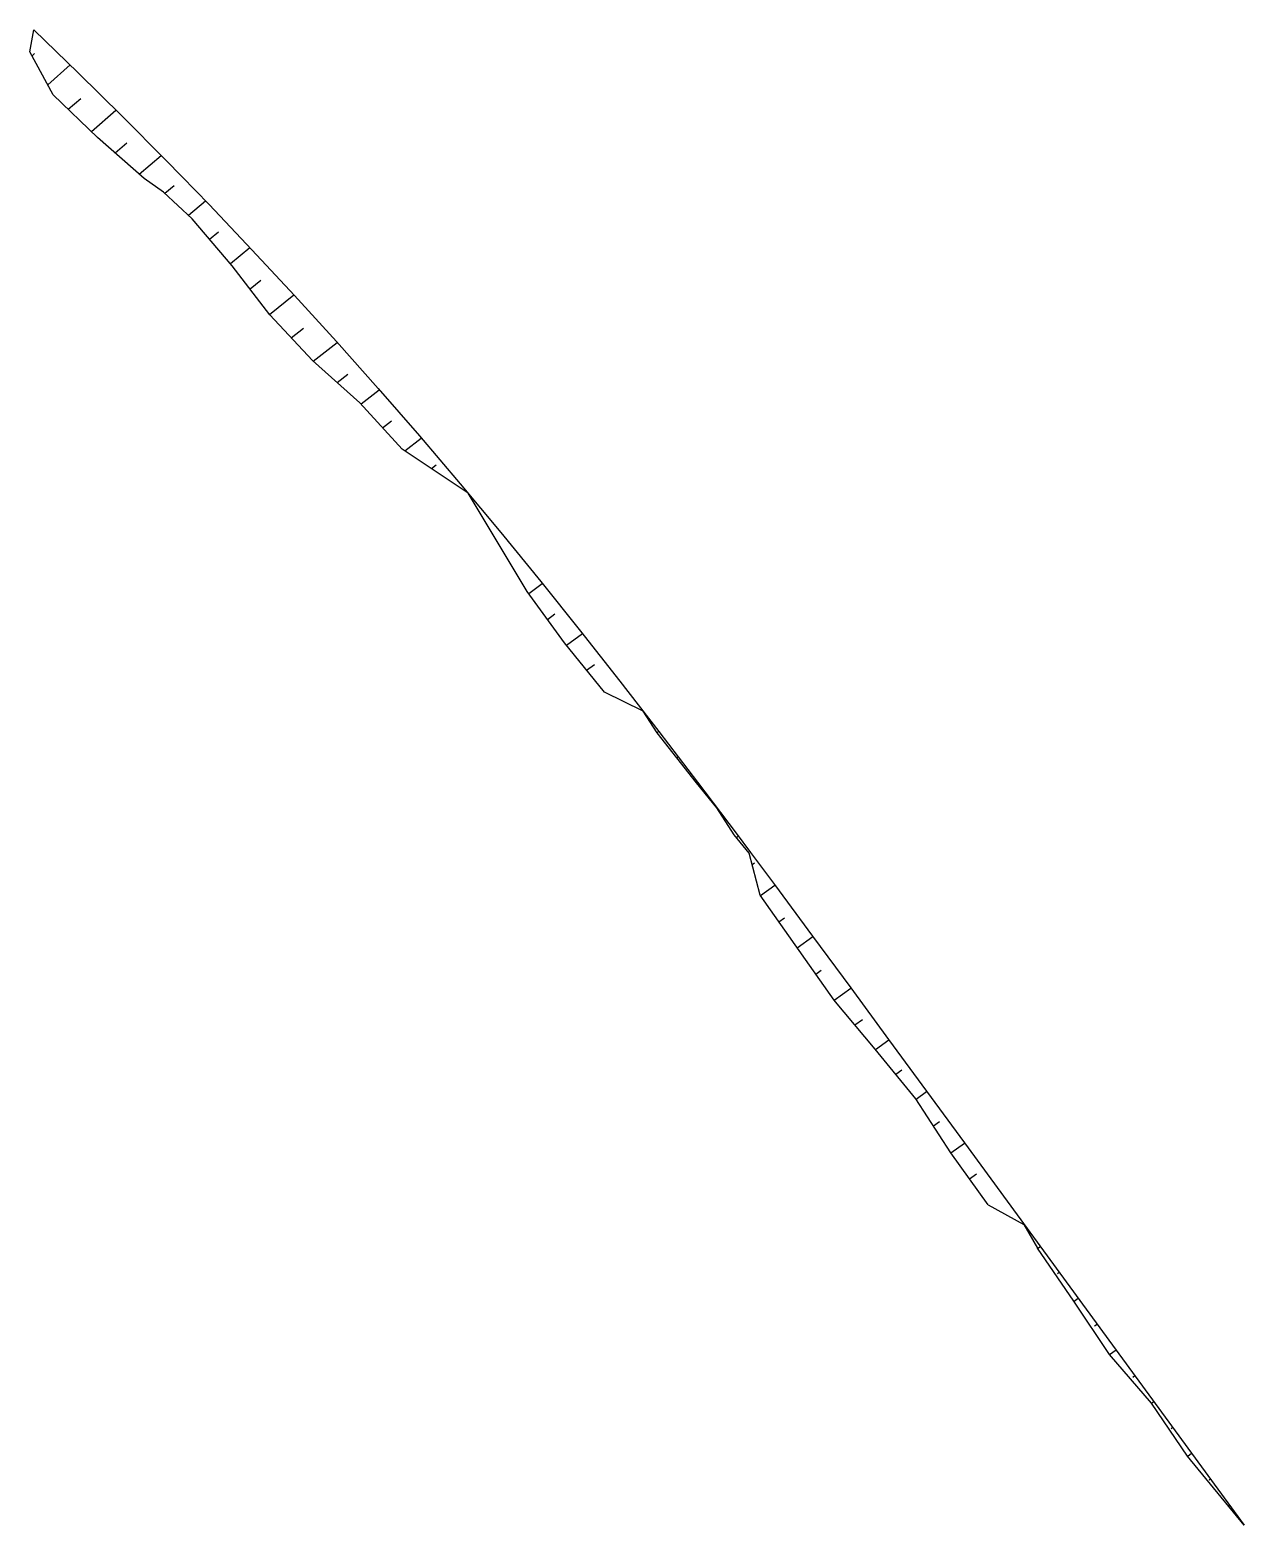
# Model space of a CAD drawing. Header units: metres. Extents: x 288738 to 324331, y 7399322 to 7465117.
# Drawn here: x 317304.5 to 317399.2, y 7432020.1 to 7432136.8 of the extents above; entities that cross this region are included whole.
import ezdxf

# ---------------------------------------------------------------- set-up
doc = ezdxf.new("R2010")
doc.units = ezdxf.units.M
doc.header["$LTSCALE"] = 10
for name, color, linetype in [('F-HZ-ATERRO-TALUDE', 110, 'Continuous'), ('F-HZ-PIANO-CORTE', 10, 'Continuous'), ('F-HZ-TALUDE', 2, 'Continuous')]:
    doc.layers.add(name, color=color, linetype=linetype)

msp = doc.modelspace()

# ---------------------------------------------------------------- linework, layer by layer
at = {"layer": 'F-HZ-ATERRO-TALUDE', "linetype": 'Continuous', "lineweight": -3}
for p, q in [((317353.53, 7432082.034), (317353.395, 7432081.935)), ((317355.047, 7432080.048), (317354.993, 7432080.008)), ((317383.281, 7432041.85), (317383.086, 7432041.708)), ((317384.756, 7432039.833), (317384.626, 7432039.739)), ((317386.232, 7432037.816), (317385.907, 7432037.58)), ((317387.707, 7432035.801), (317387.5, 7432035.65)), ((317389.182, 7432033.785), (317388.682, 7432033.421)), ((317390.654, 7432031.774), (317390.485, 7432031.652)), ((317392.125, 7432029.764), (317391.949, 7432029.636)), ((317393.6, 7432027.747), (317393.479, 7432027.659)), ((317395.076, 7432025.731), (317394.767, 7432025.505)), ((317396.55, 7432023.717), (317396.451, 7432023.645)), ((317398.024, 7432021.702), (317397.938, 7432021.64))]:
    msp.add_line(p, q, dxfattribs=at)
at = {"layer": 'F-HZ-PIANO-CORTE'}
for p, q in [((317304.661, 7432134.731), (317304.861, 7432134.911)), ((317305.889, 7432132.478), (317307.621, 7432134.018)), ((317307.487, 7432130.563), (317308.452, 7432131.412)), ((317309.287, 7432128.828), (317311.206, 7432130.497)), ((317311.145, 7432127.156), (317312.059, 7432127.942)), ((317313.024, 7432125.506), (317314.729, 7432126.959)), ((317315.023, 7432124.011), (317315.734, 7432124.61)), ((317316.849, 7432122.304), (317318.182, 7432123.415)), ((317318.505, 7432120.433), (317319.21, 7432121.015)), ((317320.127, 7432118.531), (317321.647, 7432119.774)), ((317321.656, 7432116.554), (317322.509, 7432117.244)), ((317323.176, 7432114.569), (317325.075, 7432116.092)), ((317324.876, 7432112.736), (317325.82, 7432113.486)), ((317326.585, 7432110.912), (317328.449, 7432112.383)), ((317328.453, 7432109.251), (317329.274, 7432109.893)), ((317330.311, 7432107.579), (317331.737, 7432108.687)), ((317331.995, 7432105.731), (317332.687, 7432106.265)), ((317333.717, 7432103.927), (317335.012, 7432104.92)), ((317335.794, 7432102.535), (317336.172, 7432102.824)), ((317343.387, 7432092.798), (317344.445, 7432093.585)), ((317344.856, 7432090.776), (317345.433, 7432091.202)), ((317346.335, 7432088.76), (317347.572, 7432089.673)), ((317347.902, 7432086.812), (317348.51, 7432087.259)), ((317359.569, 7432073.774), (317359.717, 7432073.881)), ((317360.806, 7432071.662), (317360.991, 7432071.797)), ((317361.462, 7432069.236), (317362.58, 7432070.049)), ((317362.898, 7432067.196), (317363.317, 7432067.501)), ((317364.33, 7432065.161), (317365.547, 7432066.046)), ((317365.765, 7432063.121), (317366.182, 7432063.424)), ((317367.208, 7432061.072), (317368.513, 7432062.02)), ((317368.813, 7432059.155), (317369.401, 7432059.582)), ((317370.419, 7432057.239), (317371.463, 7432057.998)), ((317372.005, 7432055.307), (317372.471, 7432055.646)), ((317373.59, 7432053.374), (317374.412, 7432053.971)), ((317374.943, 7432051.271), (317375.414, 7432051.614)), ((317376.296, 7432049.169), (317377.359, 7432049.942)), ((317377.761, 7432047.143), (317378.298, 7432047.534))]:
    msp.add_line(p, q, dxfattribs=at)
at = {"layer": 'F-HZ-TALUDE', "linetype": 'Continuous', "lineweight": -3}
msp.add_line((317356.467, 7432078.022), (317353.39, 7432081.941), dxfattribs=at)
for points in [[(317338.666, 7432100.611), (317333.52, 7432104.059), (317330.219, 7432107.68), (317326.523, 7432110.967), (317323.209, 7432114.525), (317320.271, 7432118.363), (317317.143, 7432122.029), (317314.922, 7432124.105), (317313.412, 7432125.165), (317309.776, 7432128.357), (317306.319, 7432131.689), (317304.494, 7432135.036), (317304.788, 7432136.752)], [(317304.788, 7432136.752), (317308.256, 7432133.405), (317311.692, 7432130.018), (317315.093, 7432126.593), (317316.349, 7432125.308), (317318.46, 7432123.126), (317321.801, 7432119.613), (317325.113, 7432116.051), (317328.395, 7432112.444), (317331.646, 7432108.79), (317334.866, 7432105.091), (317338.052, 7432101.348), (317341.205, 7432097.562), (317344.326, 7432093.734), (317347.417, 7432089.87), (317350.483, 7432085.97), (317353.526, 7432082.04), (317356.549, 7432078.081), (317359.555, 7432074.097), (317360.671, 7432072.609), (317362.548, 7432070.092), (317365.525, 7432066.075), (317368.491, 7432062.049), (317371.449, 7432058.018), (317374.403, 7432053.984), (317377.355, 7432049.948), (317399.164, 7432020.145)], [(317349.285, 7432085.092), (317346.179, 7432088.955), (317343.275, 7432092.953)], [(317361.431, 7432069.28), (317360.576, 7432072.539), (317359.399, 7432073.983)], [(317379.221, 7432045.123), (317376.292, 7432049.175), (317373.582, 7432053.386), (317370.403, 7432057.257), (317367.185, 7432061.099)], [(317399.164, 7432020.145), (317394.761, 7432025.512), (317391.943, 7432029.645), (317388.664, 7432033.442), (317385.889, 7432037.607), (317383.067, 7432041.737)]]:
    msp.add_lwpolyline(points, dxfattribs=at)
at = {"layer": 'F-HZ-TALUDE'}
for points in [[(317343.275, 7432092.953), (317338.666, 7432100.611)], [(317353.39, 7432081.941), (317352.305, 7432083.617), (317349.285, 7432085.092)], [(317359.399, 7432073.983), (317358.052, 7432076.089), (317356.467, 7432078.022)], [(317367.208, 7432061.072), (317361.431, 7432069.28)], [(317379.221, 7432045.123), (317382, 7432043.6), (317383.067, 7432041.737)]]:
    msp.add_lwpolyline(points, dxfattribs=at)

doc.saveas('drawing.dxf')
